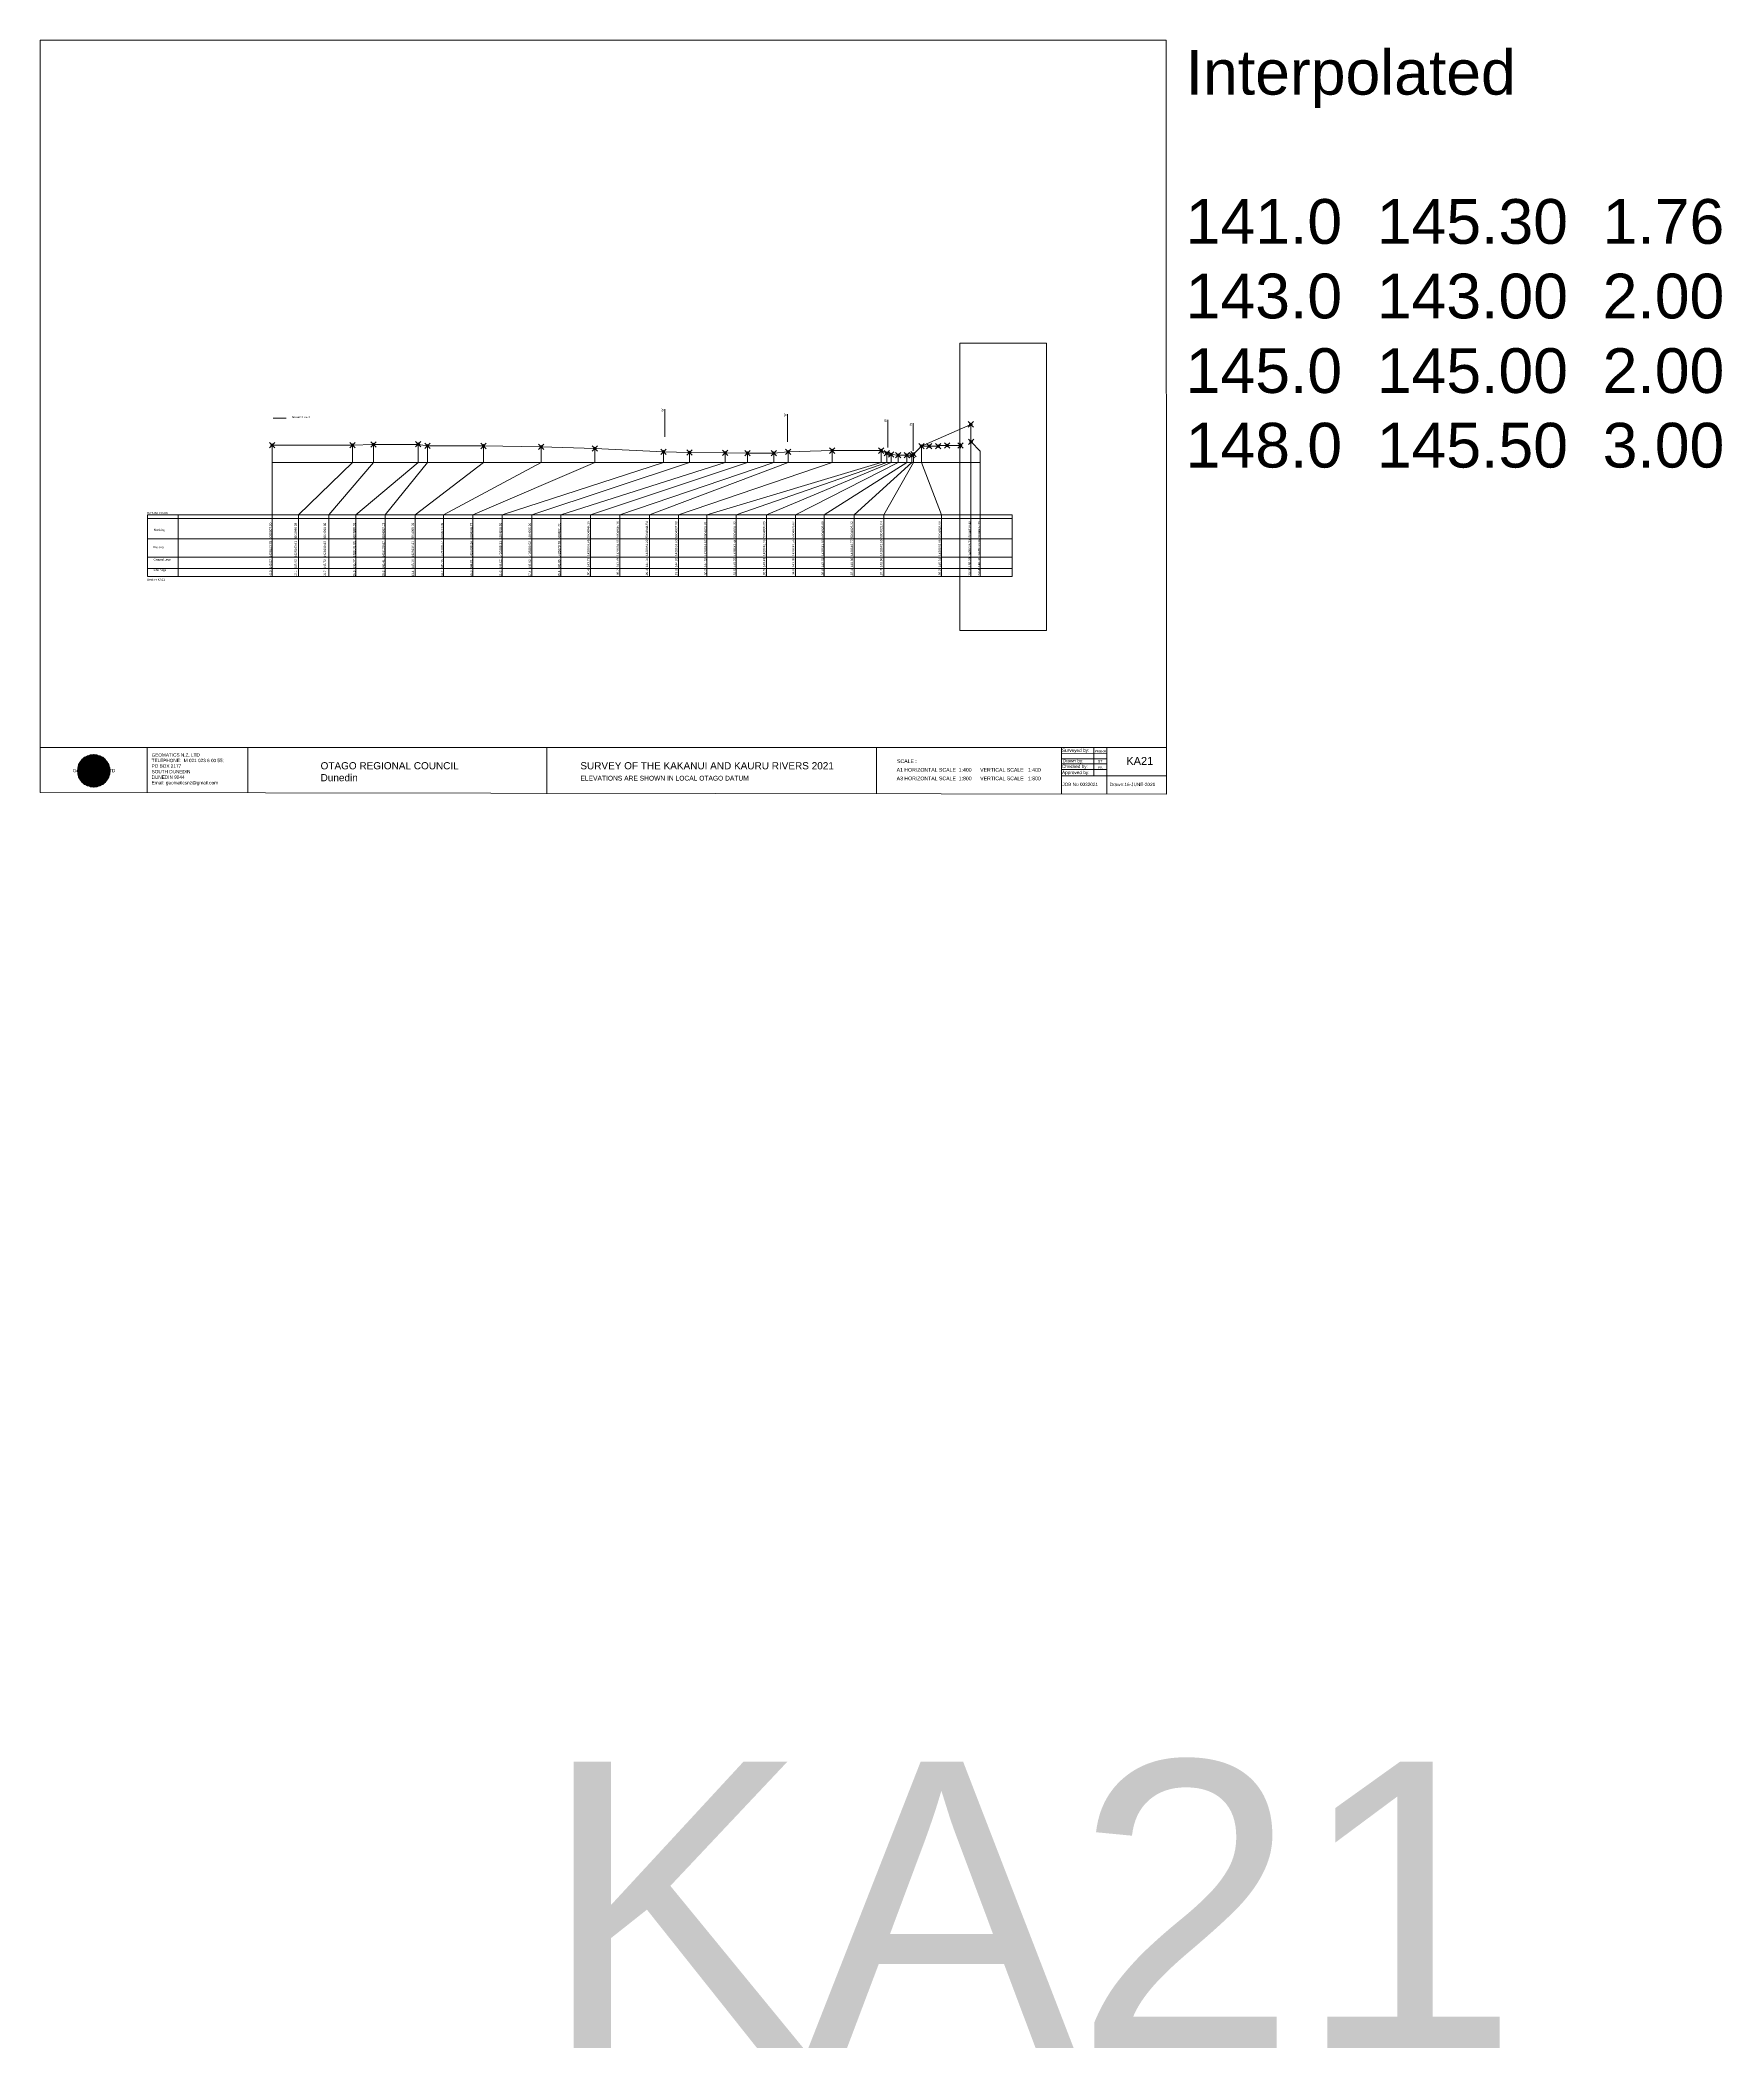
# Model space of a CAD drawing. Header units: millimetres. Extents: x -4102225 to 9709717, y -15023097 to 2258209.
# Drawn here: x -2882713 to -2506798, y -212675 to 236074 of the extents above; entities that cross this region are included whole.
import ezdxf

# ---------------------------------------------------------------- set-up
doc = ezdxf.new("R2010")
doc.units = ezdxf.units.MM
doc.header["$PDMODE"] = 35
doc.header["$PDSIZE"] = 600
doc.layers.get('0').update_dxf_attribs({"lineweight": 0})
doc.layers.add('geo', color=7, linetype='Continuous', lineweight=0)
doc.styles.get("Standard").update_dxf_attribs({"font": 'arial.ttf'})

# ---------------------------------------------------------------- blocks, each defined once
blk = doc.blocks.new('Geomatics_Circle_SPT')
at = {"layer": 'geo', "color": 2, "linetype": 'Continuous', "lineweight": 0}
for p, q in [((0, 25.2), (-25.2, 0)), ((-24.7, 4.9), (-4.9, 24.7)), ((-24.7, -4.9), (4.9, 24.7)), ((4.9, -24.7), (-24.7, 4.9)), ((-24.7, 0), (0, -24.7)), ((-9.7, 23.3), (-23.3, 9.6)), ((9.7, 23.3), (-23.3, -9.7)), ((-23.3, 9.7), (9.7, -23.3)), ((-21, 14), (-14, 21)), ((-21, -14), (14, 21)), ((14, -21), (-21, 14)), ((0, 0), (-17.8, 17.8)), ((0, 0), (-17.8, -17.8)), ((-14, 21), (21, -14)), ((21, 14), (-14, -21)), ((23.3, -9.7), (-9.7, 23.3)), ((-9.7, -23.3), (23.3, 9.7)), ((-4.9, 24.7), (24.7, -4.9)), ((24.7, 4.9), (-4.9, -24.7)), ((25.2, 0), (0, 25.2)), ((0, 0), (17.8, 17.8)), ((0, 0), (17.8, -17.8)), ((0, -24.8), (25.2, 0)), ((4.9, 24.7), (24.7, 4.9)), ((23.3, 9.7), (9.7, 23.3)), ((14, 21), (21, 14)), ((17.8, 18.1), (17.8, 18.1)), ((-4.9, -24.7), (-24.7, -4.9)), ((-23.3, -9.7), (-9.7, -23.3)), ((-14, -21), (-21, -14)), ((-17.8, -17.8), (-17.8, -17.8)), ((24.7, -4.9), (4.9, -24.7)), ((4.9, -24.7), (4.9, -24.7)), ((9.7, -23.3), (23.3, -9.7)), ((21, -14), (14, -21)), ((18.1, -17.8), (18.1, -17.8))]:
    blk.add_line(p, q, dxfattribs=at)
at = {"layer": 'geo', "color": 1, "linetype": 'Continuous', "lineweight": 0}
for p, q in [((-25.2, 0), (9.7, 23.3)), ((-25.2, 0), (-9.6, 23.3)), ((-25.2, 0), (23.3, 9.7)), ((-25.2, 0), (-23.3, 9.7)), ((-23.3, -9.7), (-25.2, 0)), ((-9.6, -23.3), (-25.2, 0)), ((9.7, -23.3), (-25.2, 0)), ((-4.9, 24.8), (-24.7, -4.9)), ((4.9, 24.7), (-24.7, 4.9)), ((14, 21), (-24.7, -4.9)), ((-14, 21), (-24.7, 4.9)), ((21, 14), (-24.7, 4.9)), ((-21, 14), (-24.7, -4.9)), ((0, 0), (-24.7, 4.9)), ((-24.7, 4.9), (-21, -14)), ((-24.7, 4.9), (-4.9, -24.7)), ((-24.7, 4.9), (14, -21)), ((-24.7, 4.9), (-24.7, 4.9)), ((0, 0), (-24.7, -4.9)), ((-23.3, 9.7), (0, 25.2)), ((-23.3, -9.6), (0, 25.2)), ((-23.3, -9.6), (17.8, 17.8)), ((-23.3, 9.7), (-17.8, 17.9)), ((-23.3, -9.6), (-17.8, 17.9)), ((-23.3, 9.7), (17.8, 17.8)), ((-17.8, -17.8), (-23.3, 9.7)), ((0, -25.2), (-23.3, 9.7)), ((-23.3, 9.7), (17.8, -17.8)), ((-23.3, 9.7), (25.2, 0)), ((-23.3, 9.4), (-23.3, 9.4)), ((-23.3, -9.7), (25.2, 0)), ((4.9, 24.8), (-21, -14)), ((-4.9, 24.7), (-21, 14)), ((14, 21), (-21, 14)), ((-14, 21), (-21, -14)), ((0, 0), (-21, 14)), ((-21, 14), (-14, -21)), ((-21, 14), (4.9, -24.7)), ((-21, 14), (-21, 14)), ((24.7, 4.9), (-21, 14)), ((0, 0), (-21, -14)), ((-17.9, 17.6), (-17.9, 17.6)), ((-17.8, 17.8), (9.7, 23.3)), ((-17.8, 17.8), (-9.6, 23.3)), ((-17.8, -17.8), (9.7, 23.3)), ((-17.8, -17.8), (-9.7, 23.3)), ((-9.7, -23.3), (-17.8, 17.8)), ((-17.8, 17.8), (9.7, -23.3)), ((-17.8, 17.8), (23.3, -9.6)), ((-17.8, 17.8), (23.3, 9.7)), ((-17.8, -17.8), (23.3, 9.7)), ((4.9, 24.7), (-14, 21)), ((-4.9, 24.7), (-14, -20.9)), ((0, 0), (-14, 21)), ((-14, 21), (-4.9, -24.7)), ((-14, 21), (-14, 21)), ((24.7, -4.9), (-14, 21)), ((21, 14), (-14, 21)), ((-14, -21), (24.7, 4.9)), ((0, 0), (-14, -21)), ((-9.8, 23.1), (-9.8, 23.1)), ((-9.7, 23.3), (0, 25.2)), ((-9.7, 23.3), (0, -25.2)), ((-9.7, -23.3), (0, 25.2)), ((-9.6, 23.3), (17.8, -17.8)), ((-9.6, 23.3), (25.2, 0)), ((-9.6, 23.3), (17.8, 17.8)), ((-9.6, -23.3), (17.8, 17.9)), ((25.2, 0), (-9.6, -23.3)), ((0, 0), (-4.9, 24.7)), ((-4.9, 24.7), (-4.9, 24.7)), ((21, -14), (-4.9, 24.7)), ((24.8, 4.9), (-4.9, 24.7)), ((14, 21), (-4.9, 24.7)), ((-4.9, -24.7), (21, 14)), ((0, 0), (-4.9, -24.7)), ((-0.2, 25.1), (-0.2, 25.1)), ((0, 25.2), (9.7, -23.3)), ((0, 25.2), (23.3, -9.7)), ((0, 25.2), (23.3, 9.7)), ((0, 25.2), (9.7, 23.3)), ((0, 0), (4.9, 24.7)), ((0, -25.2), (9.7, 23.3)), ((0, 0), (14, 21)), ((0, 0), (21, 14)), ((23.3, 9.7), (0, -25.2)), ((0, 0), (24.8, 4.9)), ((0, 0), (4.9, -24.7)), ((0, 0), (14, -21)), ((0, 0), (21, -14)), ((0, 0), (24.8, -4.9)), ((21, 14), (4.9, 24.8)), ((14, -21), (4.9, 24.7)), ((24.7, -4.9), (4.9, 24.7)), ((4.9, 24.7), (4.9, 24.7)), ((4.9, -24.7), (14, 21)), ((4.9, -24.7), (24.7, 4.9)), ((9.4, 23.3), (9.4, 23.3)), ((9.7, 23.3), (17.8, -17.8)), ((9.7, 23.3), (25.2, 0)), ((9.7, 23.3), (17.8, 17.9)), ((17.8, 17.8), (9.7, -23.3)), ((25.2, 0), (9.7, -23.3)), ((21, -14), (14, 21)), ((24.7, 4.9), (14, 21)), ((14, 21), (14, 21)), ((14, -21), (21, 14)), ((17.6, 17.9), (17.6, 17.9)), ((17.8, 17.8), (23.3, -9.7)), ((17.8, 17.8), (23.3, 9.7)), ((23.3, 9.7), (17.8, -17.8)), ((24.7, -4.9), (21, 14)), ((21, 14), (21, 14)), ((21, -14), (24.7, 4.9)), ((23.1, 9.8), (23.1, 9.8)), ((23.3, 9.7), (25.2, 0)), ((25.2, 0), (23.3, -9.6)), ((24.7, 4.9), (24.7, 4.9)), ((25.1, 0.2), (25.1, 0.2)), ((-25.2, 0), (23.3, -9.7)), ((-25.1, -0.2), (-25.1, -0.2)), ((-24.7, -4.9), (-24.7, -4.9)), ((-24.7, -4.9), (-14, -21)), ((-24.7, -4.9), (4.9, -24.7)), ((-24.7, -4.9), (21, -14)), ((-17.8, -17.8), (-23.3, -9.7)), ((0, -25.2), (-23.3, -9.6)), ((17.8, -17.8), (-23.3, -9.6)), ((-23.1, -9.8), (-23.1, -9.8)), ((-21, -14), (24.7, -4.9)), ((-21, -14), (-21, -14)), ((-21, -14), (-4.9, -24.7)), ((-21, -14), (14, -21)), ((23.3, -9.7), (-17.8, -17.8)), ((-9.6, -23.3), (-17.8, -17.8)), ((9.7, -23.3), (-17.8, -17.8)), ((-17.6, -17.9), (-17.6, -17.9)), ((-14, -21), (21, -14)), ((-14, -21), (-14, -21)), ((-14, -21), (4.9, -24.7)), ((17.8, -17.8), (-9.7, -23.3)), ((0, -25.2), (-9.7, -23.3)), ((-9.4, -23.3), (-9.4, -23.3)), ((-4.9, -24.7), (24.7, -4.9)), ((-4.9, -24.7), (14, -21)), ((-4.9, -24.7), (-4.9, -24.7)), ((23.3, -9.6), (0, -25.2)), ((9.7, -23.3), (0, -25.2)), ((0.2, -25.1), (0.2, -25.1)), ((4.9, -24.7), (21, -14)), ((4.9, -24.7), (4.9, -24.7)), ((17.8, -17.8), (9.7, -23.3)), ((9.8, -23.1), (9.8, -23.1)), ((14, -21), (24.7, -4.9)), ((14, -21), (14, -21)), ((23.3, -9.6), (17.8, -17.8)), ((17.9, -17.6), (17.9, -17.6)), ((21, -14), (21, -14)), ((23.3, -9.4), (23.3, -9.4)), ((24.7, -4.9), (24.7, -4.9))]:
    blk.add_line(p, q, dxfattribs=at)
at = {"layer": 'geo', "color": 114, "linetype": 'Continuous', "lineweight": 0}
for p, q in [((17.9, 17.8), (-25.2, 0)), ((-24.7, 4.9), (14, 21)), ((-24.7, -4.9), (21, 14)), ((-14, -21), (-24.7, 4.9)), ((9.7, 23.3), (-23.3, 9.7)), ((0, 0), (-23.3, 9.7)), ((-23.3, 9.7), (-9.7, -23.3)), ((0, 0), (-23.3, -9.7)), ((-4.9, -24.7), (-21, 14)), ((-20.9, 14), (4.9, 24.7)), ((24.8, 4.9), (-20.9, -14)), ((0, 25.2), (-17.8, 17.8)), ((-17.8, 17.8), (0, -25.2)), ((-14, 21), (-4.9, 24.7)), ((4.9, -24.7), (-14, 21)), ((0, 0), (-9.7, 23.3)), ((0, 0), (-9.7, -23.3)), ((-4.9, 24.7), (14, -21)), ((17.8, -17.8), (0, 25.2)), ((0, 0), (9.7, 23.3)), ((0, 0), (23.3, 9.7)), ((0, 0), (9.7, -23.3)), ((0, 0), (23.3, -9.7)), ((4.9, 24.7), (21, -14)), ((23.3, -9.7), (9.7, 23.3)), ((14, 21), (24.7, -4.9)), ((25.2, 0), (17.8, 17.8)), ((21, 14), (24.7, 4.9)), ((-25.2, 0), (-17.8, -17.8)), ((-21, -14), (-24.7, -4.9)), ((-17.8, -17.8), (25.2, 0)), ((24.8, -4.9), (-14, -21)), ((-9.6, -23.3), (23.3, -9.7)), ((21, -14), (-4.9, -24.8)), ((0, -25.2), (17.9, -17.8)), ((14, -21), (4.9, -24.8))]:
    blk.add_line(p, q, dxfattribs=at)
at = {"layer": 'geo', "color": 250, "linetype": 'Continuous', "lineweight": 0}
for p, q in [((0, 0), (-25.2, 0)), ((24.7, 4.9), (-24.7, 4.9)), ((-24.7, 4.9), (-24.7, -4.9)), ((-23.3, 9.7), (23.3, 9.7)), ((-23.3, 9.7), (-23.3, 9.7)), ((-23.3, -9.7), (-23.3, 9.7)), ((21, 14), (-21, 14)), ((-21, 14), (-21, -14)), ((-17.8, 17.8), (17.8, 17.8)), ((-17.8, -17.8), (-17.8, 17.8)), ((-14, 21), (-14, 21)), ((14, 21), (-14, 21)), ((-14, 20.9), (-14, -21)), ((-9.7, 23.3), (9.7, 23.3)), ((-9.7, -23.3), (-9.7, 23.3)), ((-4.9, 24.7), (4.9, 24.7)), ((-4.9, 24.7), (-4.9, -24.7)), ((0, 0), (0, 25.2)), ((0, 0), (0, -25.2)), ((0, 0), (25.2, 0)), ((4.9, 24.7), (4.9, -24.7)), ((9.7, -23.3), (9.7, 23.3)), ((14, 21), (14, -21)), ((17.8, -17.8), (17.8, 17.8)), ((21, 14), (21, 14)), ((21, -14), (21, 14)), ((23.3, 9.7), (23.3, -9.7)), ((24.7, 4.9), (24.7, 4.9)), ((24.7, -4.9), (24.7, 4.9)), ((-24.7, -4.9), (24.7, -4.9)), ((23.3, -9.7), (-23.3, -9.7)), ((-21, -14), (21, -14)), ((17.8, -17.8), (-17.8, -17.8)), ((-14, -21), (14, -21)), ((9.7, -23.3), (-9.7, -23.3)), ((-4.9, -24.7), (4.9, -24.7))]:
    blk.add_line(p, q, dxfattribs=at)
blk = doc.blocks.new('GeomaticsNZ TITLE BLOCK')
at = {"color": 7, "linetype": 'Continuous', "lineweight": 0}
for p, q in [((0, 94.9), (0, 1579.2)), ((0, 1579.2), (2363.4, 1579.2)), ((2363.4, 1579.2), (2364, 94.9)), ((2364, 94.9), (0, 94.9)), ((0, 94.9), (0, 0)), ((15.9, 94.9), (2364, 94.9)), ((224.3, 95.2), (224.3, -0.3)), ((2364, 94.9), (382.6, 94.9)), ((435.8, 95.2), (435.8, -0.7)), ((1063.4, 94.9), (1063.4, -2.4)), ((1755.4, 94.9), (1755.4, -2.6)), ((2143.9, 94.9), (2143.7, -3)), ((2211.5, 94.9), (2211.5, 36.1)), ((2238.6, 94.8), (2238.6, -3.2)), ((2364, -3.5), (2364, 94.9)), ((2143.6, 60.4), (2238.6, 60.4)), ((2143.8, 48.6), (2238.6, 48.6)), ((2143.9, 81.9), (2238.6, 81.7)), ((2143.9, 71), (2238.6, 71)), ((0, 0), (2364, -3.5)), ((2143.8, 35.4), (2364, 35.3))]:
    blk.add_line(p, q, dxfattribs=at)
at = {"color": 7, "linetype": 'Continuous', "lineweight": 0, "xscale": 1.36, "yscale": 1.36, "zscale": 1.36}
blk.add_blockref('Geomatics_Circle_SPT', (112.4, 45.7), dxfattribs=at)
at = {"color": 7, "linetype": 'Continuous', "lineweight": 0}
for s, p in [('PK&RR', (2213.2, 84.8)), ('ST', (2220.3, 63.6)), ('PK', (2220.4, 50.6))]:
    blk.add_text(s, height=5, dxfattribs=at).set_placement(p)
at = {"color": 7, "linetype": 'Continuous', "lineweight": 0, "attachment_point": 1}
for s, width, heights, insert, char_height in [('{\\C256;Surveyed by:}', 3535.727, [0], (2144.7, 92.4), 7), ('{\\C256;Geomatics N.Z. LTD                   }', 125.079, [15.8], (68.8, 49.9), 7), ('{\\C256;GEOMATICS N.Z. LTD                   \\PTELEPHONE:  M 021 023 6 00 55;\\PPO BOX 2177\\PSOUTH DUNEDIN\\PDUNEDIN 9044\\PEmail: geomaticsnz@gmail.com}', 3535.727, [94.7], (234, 82.7), 7), ('{\\C256;OTAGO REGIONAL COUNCIL\\PDunedin}', 3535.727, [0], (588.6, 64), 15), ('{\\C256;SURVEY OF THE KAKANUI AND KAURU RIVERS 2021}', 3535.727, [0], (1133.8, 64), 15), ('{\\C256;Approved by:}', 3535.727, [0], (2144.7, 45.9), 7), ('{\\C256;Checked by:}', 3535.727, [0], (2144.7, 58.6), 7), ('{\\C256;Drawn by:}', 3535.727, [0], (2145.8, 70.4), 7), ('{\\C256;ELEVATIONS ARE SHOWN IN LOCAL OTAGO DATUM}', 3535.727, [0], (1134.1, 35.4), 10), ('{\\C256;JOB No 0032021}', 3535.727, [0], (2145.3, 20.8), 7), ('{\\C256;Drawn:16-JUNE-2021}', 3535.727, [0], (2244.7, 20.7), 7)]:
    blk.add_mtext_dynamic_manual_height_columns(s, width=width, gutter_width=159, heights=heights, dxfattribs=dict(at, insert=insert, char_height=char_height))

msp = doc.modelspace()

# ---------------------------------------------------------------- linework, layer by layer
at = {"color": 7, "lineweight": 0}
for p, q in [((-2743041.737, 147411.587), (-2743041.737, 153590.491)), ((-2715640.699, 146319.207), (-2715640.699, 152498.111)), ((-2693231.355, 145047.486), (-2693231.355, 151226.39)), ((-2687577.085, 144306.738), (-2687577.085, 150485.642)), ((-2858743.812, 130000), (-2858743.812, 129453.037)), ((-2851841.47, 130000), (-2851841.47, 116175.74)), ((-2665407.48, 130000), (-2665407.48, 116175.74)), ((-2882713.1, 112002.604), (-2882713.1, 111455.641))]:
    msp.add_line(p, q, dxfattribs=at)
at = {"color": 1, "lineweight": 0}
msp.add_line((-2830644.988, 151589.697), (-2827738.258, 151589.697), dxfattribs=at)
for p, q in [((-2674669.723, 150200), (-2674669.723, 116175.74)), ((-2812875.043, 145523), (-2812875.043, 141702.932)), ((-2808213.372, 145723), (-2808213.372, 141702.932)), ((-2798195.904, 145772), (-2798195.904, 141702.932)), ((-2796141.63, 145412), (-2796141.63, 141702.932)), ((-2783587.609, 145362), (-2783587.609, 141702.932)), ((-2770714.531, 145152), (-2770714.531, 141702.932)), ((-2758710.14, 144811), (-2758710.14, 141702.932)), ((-2743377.668, 144031), (-2743377.668, 141702.932)), ((-2737563.328, 143921), (-2737563.328, 141702.932)), ((-2729595.887, 143851), (-2729595.887, 141702.932)), ((-2724604.77, 143731), (-2724604.77, 141702.932)), ((-2718719.004, 143791), (-2718719.004, 141702.932)), ((-2715527.558, 144040), (-2715527.558, 141702.932)), ((-2705699.118, 144320), (-2705699.118, 141702.932)), ((-2694725.152, 144320), (-2694725.152, 141702.932)), ((-2693426.692, 143750), (-2693426.692, 141702.932)), ((-2685723.544, 145310), (-2685723.544, 141702.932)), ((-2812875.043, 141702.932), (-2824952.501, 130000)), ((-2808213.372, 141702.932), (-2818190.945, 130000)), ((-2798195.904, 141702.932), (-2812170.382, 130000)), ((-2796141.63, 141702.932), (-2805626.028, 130000)), ((-2783587.609, 141702.932), (-2798870.806, 130000)), ((-2770714.531, 141702.932), (-2792548.951, 130000)), ((-2758710.14, 141702.932), (-2785985.705, 130000)), ((-2743377.668, 141702.932), (-2779403.43, 130000)), ((-2737563.328, 141702.932), (-2772821.159, 130000)), ((-2729595.887, 141702.932), (-2766338.717, 130000)), ((-2724604.77, 141702.932), (-2759709.517, 130000)), ((-2718719.004, 141702.932), (-2753099.989, 130000)), ((-2715527.558, 141702.932), (-2746509.455, 130000)), ((-2705699.118, 141702.932), (-2740005.672, 130000)), ((-2694725.152, 141702.932), (-2733659.274, 130000)), ((-2693426.692, 141702.932), (-2727107.14, 130000)), ((-2692461.659, 141702.932), (-2720384.985, 130000)), ((-2690915.551, 141702.932), (-2713879.529, 130000)), ((-2688979.595, 141702.932), (-2707433.181, 130000)), ((-2687876.593, 141702.932), (-2700720.954, 130000)), ((-2687520.636, 141702.932), (-2694136.92, 130000)), ((-2692461.659, 143430), (-2692461.659, 141702.932)), ((-2690915.551, 143300), (-2690915.551, 141702.932)), ((-2688979.595, 143310), (-2688979.595, 141702.932)), ((-2687876.593, 143300), (-2687876.593, 141702.932)), ((-2687520.636, 143560), (-2687520.636, 141702.932)), ((-2685723.544, 141702.932), (-2681255.117, 130000)), ((-2824952.501, 130000), (-2824952.501, 116175.74)), ((-2818190.945, 130000), (-2818190.945, 116175.74)), ((-2812170.382, 130000), (-2812170.382, 116175.74)), ((-2805626.028, 130000), (-2805626.028, 116175.74)), ((-2798870.806, 130000), (-2798870.806, 116175.74)), ((-2792548.951, 130000), (-2792548.951, 116175.74)), ((-2785985.705, 130000), (-2785985.705, 116175.74)), ((-2779403.43, 130000), (-2779403.43, 116175.74)), ((-2772821.159, 130000), (-2772821.159, 116175.74)), ((-2766338.717, 130000), (-2766338.717, 116175.74)), ((-2759709.517, 130000), (-2759709.517, 116175.74)), ((-2753099.989, 130000), (-2753099.989, 116175.74)), ((-2746509.455, 130000), (-2746509.455, 116175.74)), ((-2740005.672, 130000), (-2740005.672, 116175.74)), ((-2733659.274, 130000), (-2733659.274, 116175.74)), ((-2727107.14, 130000), (-2727107.14, 116175.74)), ((-2720384.985, 130000), (-2720384.985, 116175.74)), ((-2713879.529, 130000), (-2713879.529, 116175.74)), ((-2707433.181, 130000), (-2707433.181, 116175.74)), ((-2700720.954, 130000), (-2700720.954, 116175.74)), ((-2694136.92, 130000), (-2694136.92, 116175.74)), ((-2681255.117, 130000), (-2681255.117, 116175.74))]:
    msp.add_line(p, q)
at = {"lineweight": 0}
for p, q in [((-2830863.178, 145573), (-2830863.178, 116175.74)), ((-2830863.178, 141702.932), (-2672598.137, 141702.932))]:
    msp.add_line(p, q, dxfattribs=at)
at = {"linetype": 'Continuous', "lineweight": 0}
for p, q in [((-2685723.544, 145310), (-2683963.544, 145310)), ((-2683963.544, 145310), (-2683963.544, 145386.334)), ((-2683963.544, 145386.334), (-2683963.544, 145220.438)), ((-2683963.544, 145310), (-2681963.544, 145310)), ((-2681963.544, 145441.821), (-2679963.544, 145441.821)), ((-2679963.544, 145441.821), (-2679963.544, 145576.788)), ((-2679963.544, 145576.788), (-2679963.544, 145260.44)), ((-2679963.544, 145260.44), (-2679963.544, 145441.821)), ((-2679963.544, 145441.821), (-2676963.544, 145441.821)), ((-2676963.544, 144880.783), (-2676963.544, 145912.975)), ((-2676963.544, 145912.975), (-2676963.544, 145441.821)), ((-2676963.544, 145441.821), (-2676963.544, 144880.783))]:
    msp.add_line(p, q, dxfattribs=at)
at = {"color": 1, "linetype": 'Continuous', "lineweight": 0}
for p, q in [((-2681963.544, 145074.866), (-2681963.544, 145441.821)), ((-2681963.544, 145310), (-2681963.544, 145074.866))]:
    msp.add_line(p, q, dxfattribs=at)
at = {"color": 7, "lineweight": 0, "transparency": 33554687}
for p, q in [((-2858743.812, 130000), (-2665407.48, 130000)), ((-2858743.812, 129453.037), (-2858743.812, 116302.518)), ((-2858743.812, 129153.568), (-2665407.48, 129153.568)), ((-2858743.812, 124611.483), (-2665407.48, 124611.483)), ((-2858743.812, 120550.34), (-2665407.48, 120550.34)), ((-2858743.812, 117976.878), (-2665407.48, 117976.878)), ((-2858743.812, 116175.74), (-2665407.48, 116175.74)), ((-2882713.1, 111455.641), (-2882713.1, 98305.122))]:
    msp.add_line(p, q, dxfattribs=at)
at = {"linetype": 'Continuous', "lineweight": 0}
msp.add_lwpolyline([(-2677169.307, 168361.62), (-2657752.632, 168361.62), (-2657752.632, 104126.493), (-2677169.307, 104126.493)], close=True, dxfattribs=at)
at = {"color": 1}
msp.add_lwpolyline([(-2830863.178, 145573), (-2812875.043, 145573), (-2808213.372, 145723), (-2798195.904, 145723), (-2796141.63, 145412), (-2783587.609, 145362), (-2770714.531, 145152), (-2758710.14, 144811), (-2743377.668, 144031), (-2737563.328, 143921), (-2729595.887, 143851), (-2724604.77, 143731), (-2718719.004, 143791), (-2715527.558, 144040), (-2705699.118, 144320), (-2694725.152, 144320), (-2693426.692, 143750), (-2692461.659, 143430), (-2690915.551, 143300), (-2688979.595, 143310), (-2687876.593, 143310), (-2687520.636, 143560), (-2685723.544, 145310), (-2674669.723, 150200)], dxfattribs=at)
msp.add_lwpolyline([(-2674575.291, 146310), (-2672598.137, 144191.594), (-2672598.137, 141702.932), (-2672598.137, 116175.74)])
at = {"color": 7, "lineweight": 0}
for p in [(-2674669.723, 150200), (-2830863.178, 145573), (-2812875.043, 145523), (-2808213.372, 145723), (-2798195.904, 145772), (-2796141.63, 145412), (-2783587.609, 145362), (-2770714.531, 145152), (-2758710.14, 144811), (-2743377.668, 144031), (-2737563.328, 143921), (-2729595.887, 143851), (-2724604.77, 143731), (-2718719.004, 143791), (-2715527.558, 144040), (-2705699.118, 144320), (-2694725.152, 144320), (-2693426.692, 143750), (-2692461.659, 143430), (-2690915.551, 143300), (-2688979.595, 143310), (-2687876.593, 143300), (-2687520.636, 143560), (-2685723.544, 145310), (-2674575.291, 146310)]:
    msp.add_point(p, dxfattribs=at)
at = {"color": 1, "lineweight": 0}
for p in [(-2683963.544, 145310), (-2681963.544, 145310), (-2679963.544, 145441.821), (-2676963.544, 145441.821)]:
    msp.add_point(p, dxfattribs=at)

# ---------------------------------------------------------------- block references
at = {"color": 7, "lineweight": 0, "xscale": 106.5053773992074, "yscale": 106.5053773992074, "zscale": 106.5053773992074}
msp.add_blockref('GeomaticsNZ TITLE BLOCK', (-2882713.1, 67876.527), dxfattribs=at)

# ---------------------------------------------------------------- texts
at = {"color": 7, "lineweight": 0, "transparency": 33554687}
for s, height, p in [('Ground Level', 473.07414, (-2826452.657, 151589.697)), ('DATUM 130.00', 473.07414, (-2858810.749, 130135.982)), ('Northing', 473.0741, (-2857299.745, 126387.343)), ('Easting', 473.0741, (-2857368.628, 122527.941)), ('Ground Level', 473.07414, (-2857351.525, 119738.63)), ('Chainage', 473.0741, (-2857349.267, 117414.494)), ('Section KA21', 473.07414, (-2858810.759, 115257.825))]:
    msp.add_text(s, height=height, dxfattribs=at).set_placement(p)
for s, p in [('-5.9  145.57  1428150.79  5005007.90', (-2830974.303, 116353.622)), ('12.1  145.52  1428143.61  5004996.39', (-2825362.188, 116166.178)), ('16.7  145.72  1428139.83  5004993.65', (-2818817.305, 116166.178)), ('26.8  145.77  1428131.55  5004988.01', (-2812272.423, 116155.276)), ('28.8  145.41  1428129.67  5004987.13', (-2805727.54, 116155.276)), ('41.4  145.36  1428119.13  5004980.31', (-2799182.657, 116166.872)), ('54.2  145.15  1428108.47  5004973.09', (-2792637.774, 116146.75)), ('66.3  144.81  1428098.26  5004966.77', (-2786092.891, 116149.478)), ('81.6  144.03  1428085.31  5004958.56', (-2779548.008, 116147.432)), ('87.4  143.92  1428080.52  5004955.26', (-2773003.125, 116147.432)), ('95.4  143.85  1428073.78  5004951.01', (-2766458.242, 116146.75)), ('100.4  143.73  1428069.66  5004948.19', (-2759913.36, 116099.683)), ('106.2  143.79  1428064.61  5004945.16', (-2753368.477, 116099.683)), ('109.4  144.04  1428061.22  5004944.54', (-2746823.594, 116099.683)), ('119.3  144.32  1428053.80  5004937.90', (-2740279.052, 116099.683)), ('130.2  144.32  1428044.67  5004931.81', (-2733734.169, 116099.683)), ('131.5  143.75  1428043.44  5004931.32', (-2727189.286, 116099.683)), ('132.5  143.43  1428042.53  5004930.95', (-2720644.403, 116099.683)), ('134.0  143.30  1428041.55  5004929.62', (-2714099.521, 116099.683)), ('136.0  143.31  1428041.03  5004926.90', (-2707554.638, 116099.683)), ('137.1  143.30  1428040.77  5004925.32', (-2701009.755, 116099.683)), ('137.4  143.56  1428042.65  5004922.04', (-2694464.872, 116099.683)), ('139.2  145.31  1428035.98  5004928.69', (-2681375.106, 116099.683)), ('150.3  150.20  1428028.79  5004919.46', (-2674669.723, 116175.74)), ('150.4  146.31  1428030.16  5004917.28', (-2672598.137, 116175.74))]:
    msp.add_text(s, height=500, rotation=90).set_placement(p)
at = {"color": 7, "lineweight": 0}
for s, height, p in [('A1 HORIZONTAL SCALE  1:400      VERTICAL SCALE   1:400 ', 823.57462, (-2691253.411, 72553.623)), ('SCALE :  ', 823.5746, (-2691171.44, 74514.477)), ('KA21', 1764.8028, (-2639925.273, 74083.808)), ('A3 HORIZONTAL SCALE  1:800      VERTICAL SCALE   1:800', 823.57462, (-2691253.411, 70650.367)), ('KA21', 63996.9987, (-2770777.367, -212675.217))]:
    msp.add_text(s, height=height, dxfattribs=at).set_placement(p)
at = {"linetype": 'Continuous', "lineweight": 0, "insert": (-2626639.894, 233893.16), "char_height": 10000, "width": 124152.1146, "attachment_point": 1}
msp.add_mtext('Interpolated\\P\\P141.0  145.30  1.76\\P143.0  143.00  2.00\\P145.0  145.00  2.00\\P148.0  145.50  3.00\\P', dxfattribs=at)
at = {"color": 7, "lineweight": 0, "char_height": 500, "attachment_point": 1, "rotation": 90}
for insert in [(-2743829.523, 153048.654), (-2716428.485, 151956.274), (-2694019.141, 150684.553), (-2688364.871, 149893.05)]:
    msp.add_mtext_dynamic_manual_height_columns('W', width=4277.92851, gutter_width=12.5, heights=[0], dxfattribs=dict(at, insert=insert))

doc.saveas('drawing.dxf')
